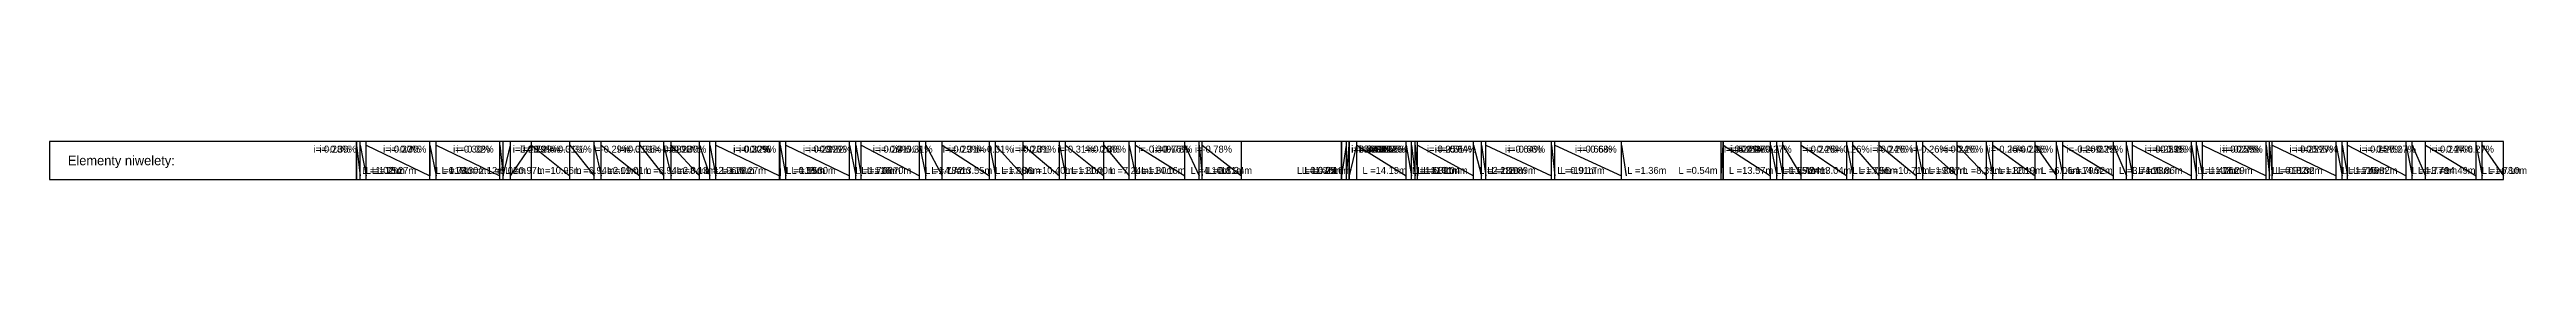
# Model space of a CAD drawing. Header units: metres. Extents: x 7399493 to 7407015, y 5696902 to 5712236.
# Drawn here: x 7405022 to 7405732, y 5704980 to 5704991 of the extents above; entities that cross this region are included whole.
import ezdxf

# ---------------------------------------------------------------- set-up
doc = ezdxf.new("R2010")
doc.units = ezdxf.units.M
for name, color, linetype in [('pomoc', 140, 'Continuous'), ('PR_0', 7, 'Continuous'), ('robocza', 3, 'Continuous')]:
    doc.layers.add(name, color=color, linetype=linetype)

msp = doc.modelspace()

# ---------------------------------------------------------------- texts
at = {"layer": 'robocza', "color": 7, "linetype": 'Continuous', "lineweight": -3, "insert": (7405027.06, 5704984.75), "char_height": 2.75, "attachment_point": 4}
msp.add_mtext('Elementy niwelety:', dxfattribs=at)

# ---------------------------------------------------------------- blocks, each defined once
blk = doc.blocks.new('*U113')
at = {"layer": 'PR_0', "color": 1, "linetype": 'Continuous', "lineweight": -3, "char_height": 2}
for s, insert, attachment_point in [('i=-0.28%', (7406179.72, 5707037.05), 9), ('i=-0.30%', (7406181.47, 5707037.05), 9), ('i=-0.30%', (7406199.74, 5707037.05), 9), ('i=-0.27%', (7406199.77, 5707037.05), 9), ('i=-0.30%', (7406201.51, 5707037.05), 9), ('i=-0.30%', (7406219.82, 5707037.05), 9), ('i=-0.32%', (7406220.78, 5707037.05), 9), ('i=0.29%', (7406226.28, 5707037.05), 7), ('i=0.29%', (7406228.4, 5707037.05), 7), ('i=-0.29%', (7406239.88, 5707037.05), 9), ('i=-0.31%', (7406246.82, 5707037.05), 9), ('i=-0.31%', (7406248.91, 5707037.05), 9), ('i=-0.29%', (7406259.93, 5707037.05), 9), ('i=-0.31%', (7406266.87, 5707037.05), 9), ('i=-0.31%', (7406268.91, 5707037.05), 9), ('i=-0.88%', (7406277.03, 5707037.05), 9), ('i=-0.28%', (7406280, 5707037.05), 9), ('i=-0.30%', (7406281.77, 5707037.05), 9), ('i=-0.30%', (7406300.05, 5707037.05), 9), ('i=-0.32%', (7406300.24, 5707037.05), 9), ('i=-0.29%', (7406301.79, 5707037.05), 9), ('i=-0.29%', (7406320.09, 5707037.05), 9), ('i=-0.32%', (7406321.84, 5707037.05), 9), ('i=-0.32%', (7406323.44, 5707037.05), 9), ('i=-0.29%', (7406340.14, 5707037.05), 9), ('i=-0.31%', (7406341.92, 5707037.05), 9), ('i=-0.31%', (7406346.64, 5707037.05), 9), ('i=-0.29%', (7406360.19, 5707037.05), 9), ('i=-0.31%', (7406361.99, 5707037.05), 9), ('i=-0.31%', (7406369.84, 5707037.05), 9), ('i=-0.28%', (7406380.24, 5707037.05), 9), ('i=-0.31%', (7406382.04, 5707037.05), 9), ('i=-0.31%', (7406393.04, 5707037.05), 9), ('i=-0.28%', (7406400.29, 5707037.05), 9), ('i=-0.30%', (7406402.09, 5707037.05), 9), ('i=-0.30%', (7406416.25, 5707037.05), 9), ('i=-0.76%', (7406420.34, 5707037.05), 9), ('i=-0.78%', (7406421.15, 5707037.05), 9), ('i=-0.78%', (7406432.49, 5707037.05), 9), ('i=3.86%', (7406466.67, 5707037.05), 7), ('i=3.79%', (7406466.74, 5707037.05), 7), ('i=3.78%', (7406468.1, 5707037.05), 7), ('i=3.78%', (7406468.84, 5707037.05), 7), ('i=3.77%', (7406468.92, 5707037.05), 7), ('i=-0.25%', (7406479.71, 5707037.05), 9), ('i=-0.25%', (7406481.24, 5707037.05), 9), ('i=-0.27%', (7406482.26, 5707037.05), 9), ('i=-0.25%', (7406482.97, 5707037.05), 9), ('i=-0.25%', (7406499.01, 5707037.05), 9), ('i=-0.61%', (7406501.29, 5707037.05), 9), ('i=-0.64%', (7406502.48, 5707037.05), 9), ('i=-0.64%', (7406521.37, 5707037.05), 9), ('i=-0.66%', (7406522.28, 5707037.05), 9), ('i=-0.66%', (7406541.45, 5707037.05), 9), ('i=-0.68%', (7406542.81, 5707037.05), 9), ('L =1.02m', (7406183.08, 5707030.93), 7), ('L =1.75m', (7406184.1, 5707030.93), 7), ('L =18.27m', (7406185.85, 5707030.93), 7), ('L =0.03m', (7406204.12, 5707030.93), 7), ('L =1.74m', (7406204.14, 5707030.93), 7), ('L =18.30m', (7406205.89, 5707030.93), 7), ('L =2.12m', (7406224.03, 5707030.93), 9), ('L =6.02m', (7406230.04, 5707030.93), 9), ('L =0.97m', (7406224.19, 5707030.93), 7), ('L =10.96m', (7406233.29, 5707030.93), 7), ('L =6.94m', (7406244.26, 5707030.93), 7), ('L =2.09m', (7406251.2, 5707030.93), 7), ('L =11.01m', (7406253.29, 5707030.93), 7), ('L =6.94m', (7406264.3, 5707030.93), 7), ('L =2.04m', (7406271.24, 5707030.93), 7), ('L =8.13m', (7406273.28, 5707030.93), 7), ('L =2.96m', (7406281.41, 5707030.93), 7), ('L =1.78m', (7406284.37, 5707030.93), 7), ('L =18.27m', (7406286.15, 5707030.93), 7), ('L =0.19m', (7406304.42, 5707030.93), 7), ('L =1.55m', (7406304.61, 5707030.93), 7), ('L =18.30m', (7406306.17, 5707030.93), 7), ('L =1.74m', (7406324.47, 5707030.93), 7), ('L =1.60m', (7406326.21, 5707030.93), 7), ('L =16.70m', (7406327.81, 5707030.93), 7), ('L =1.78m', (7406344.52, 5707030.93), 7), ('L =4.72m', (7406346.29, 5707030.93), 7), ('L =13.55m', (7406351.02, 5707030.93), 7), ('L =1.80m', (7406364.57, 5707030.93), 7), ('L =7.86m', (7406366.36, 5707030.93), 7), ('L =10.40m', (7406374.22, 5707030.93), 7), ('L =1.80m', (7406384.61, 5707030.93), 7), ('L =11.00m', (7406386.42, 5707030.93), 7), ('L =7.24m', (7406397.42, 5707030.93), 7), ('L =1.80m', (7406404.66, 5707030.93), 7), ('L =14.16m', (7406406.46, 5707030.93), 7), ('L =4.10m', (7406420.62, 5707030.93), 7), ('L =0.81m', (7406424.72, 5707030.93), 7), ('L =11.34m', (7406425.52, 5707030.93), 7), ('L =0.07m', (7406462.37, 5707030.93), 9), ('L =1.36m', (7406463.72, 5707030.93), 9), ('L =0.75m', (7406464.47, 5707030.93), 9), ('L =0.07m', (7406464.54, 5707030.93), 9), ('L =2.10m', (7406466.64, 5707030.93), 9), ('L =14.19m', (7406469.89, 5707030.93), 7), ('L =1.53m', (7406484.08, 5707030.93), 7), ('L =1.02m', (7406485.61, 5707030.93), 7), ('L =0.71m', (7406486.64, 5707030.93), 7), ('L =16.04m', (7406487.35, 5707030.93), 7), ('L =2.28m', (7406503.39, 5707030.93), 7), ('L =1.19m', (7406505.67, 5707030.93), 7), ('L =18.89m', (7406506.86, 5707030.93), 7), ('L =0.91m', (7406525.74, 5707030.93), 7), ('L =19.17m', (7406526.66, 5707030.93), 7), ('L =1.36m', (7406545.82, 5707030.93), 7)]:
    blk.add_mtext(s, dxfattribs=dict(at, insert=insert, attachment_point=attachment_point))
blk = doc.blocks.new('*U142')
at = {"layer": 'PR_0', "color": 1, "linetype": 'Continuous', "lineweight": -3, "char_height": 2}
for s, insert, attachment_point in [('i=-0.24%', (7406573.93, 5704272.04), 9), ('i=-0.24%', (7406575.72, 5704272.04), 9), ('i=5.21%', (7406565.32, 5704272.04), 7), ('i=-0.27%', (7406577.5, 5704272.04), 9), ('i=-0.27%', (7406582.74, 5704272.04), 9), ('i=-0.24%', (7406595.77, 5704272.04), 9), ('i=-0.26%', (7406597.56, 5704272.04), 9), ('i=-0.26%', (7406605.11, 5704272.04), 9), ('i=-0.24%', (7406615.82, 5704272.04), 9), ('i=-0.26%', (7406617.62, 5704272.04), 9), ('i=-0.26%', (7406627.48, 5704272.04), 9), ('i=-0.24%', (7406635.87, 5704272.04), 9), ('i=-0.26%', (7406637.67, 5704272.04), 9), ('i=-0.26%', (7406649.86, 5704272.04), 9), ('i=-0.23%', (7406655.92, 5704272.04), 9), ('i=-0.26%', (7406657.71, 5704272.04), 9), ('i=-0.26%', (7406672.23, 5704272.04), 9), ('i=-0.23%', (7406675.97, 5704272.04), 9), ('i=-0.25%', (7406677.75, 5704272.04), 9), ('i=-0.25%', (7406694.61, 5704272.04), 9), ('i=-0.23%', (7406696.02, 5704272.04), 9), ('i=-0.25%', (7406697.78, 5704272.04), 9), ('i=-0.25%', (7406716.07, 5704272.04), 9), ('i=-0.27%', (7406716.98, 5704272.04), 9), ('i=-0.25%', (7406717.81, 5704272.04), 9), ('i=-0.25%', (7406736.12, 5704272.04), 9), ('i=-0.27%', (7406737.86, 5704272.04), 9), ('i=-0.27%', (7406739.35, 5704272.04), 9), ('i=-0.25%', (7406756.17, 5704272.04), 9), ('i=-0.27%', (7406757.94, 5704272.04), 9), ('i=-0.27%', (7406761.73, 5704272.04), 9), ('i=-0.24%', (7406776.22, 5704272.04), 9), ('i=-0.27%', (7406778, 5704272.04), 9), ('i=-0.27%', (7406784.1, 5704272.04), 9), ('L =0.54m', (7406561.49, 5704265.92), 9), ('L =13.57m', (7406564.74, 5704265.92), 7), ('L =1.79m', (7406578.3, 5704265.92), 7), ('L =1.78m', (7406580.1, 5704265.92), 7), ('L =5.24m', (7406581.87, 5704265.92), 7), ('L =13.04m', (7406587.11, 5704265.92), 7), ('L =1.79m', (7406600.15, 5704265.92), 7), ('L =7.55m', (7406601.94, 5704265.92), 7), ('L =10.71m', (7406609.49, 5704265.92), 7), ('L =1.80m', (7406620.2, 5704265.92), 7), ('L =9.87m', (7406621.99, 5704265.92), 7), ('L =8.39m', (7406631.86, 5704265.92), 7), ('L =1.80m', (7406640.25, 5704265.92), 7), ('L =12.19m', (7406642.04, 5704265.92), 7), ('L =6.06m', (7406654.23, 5704265.92), 7), ('L =1.79m', (7406660.3, 5704265.92), 7), ('L =14.52m', (7406662.09, 5704265.92), 7), ('L =3.74m', (7406676.61, 5704265.92), 7), ('L =1.78m', (7406680.35, 5704265.92), 7), ('L =16.86m', (7406682.12, 5704265.92), 7), ('L =1.41m', (7406698.98, 5704265.92), 7), ('L =1.76m', (7406700.4, 5704265.92), 7), ('L =18.29m', (7406702.16, 5704265.92), 7), ('L =0.91m', (7406720.45, 5704265.92), 7), ('L =0.82m', (7406721.36, 5704265.92), 7), ('L =18.32m', (7406722.18, 5704265.92), 7), ('L =1.74m', (7406740.5, 5704265.92), 7), ('L =1.49m', (7406742.24, 5704265.92), 7), ('L =16.82m', (7406743.73, 5704265.92), 7), ('L =1.77m', (7406760.55, 5704265.92), 7), ('L =3.79m', (7406762.31, 5704265.92), 7), ('L =14.49m', (7406766.1, 5704265.92), 7), ('L =1.78m', (7406780.6, 5704265.92), 7), ('L =6.10m', (7406782.38, 5704265.92), 7)]:
    blk.add_mtext(s, dxfattribs=dict(at, insert=insert, attachment_point=attachment_point))

# ---------------------------------------------------------------- linework, layer by layer
at = {"layer": 'pomoc', "color": 1, "linetype": 'Continuous', "lineweight": -3}
for p, q in [((7405501.16, 5704979.65), (7405501.16, 5704990.65)), ((7405501.7, 5704979.65), (7405501.7, 5704990.65)), ((7405515.26, 5704979.65), (7405515.26, 5704990.65)), ((7405517.06, 5704979.65), (7405517.06, 5704990.65)), ((7405518.84, 5704979.65), (7405518.84, 5704990.65)), ((7405524.07, 5704979.65), (7405524.07, 5704990.65)), ((7405537.11, 5704979.65), (7405537.11, 5704990.65)), ((7405538.9, 5704979.65), (7405538.9, 5704990.65)), ((7405546.45, 5704979.65), (7405546.45, 5704990.65)), ((7405557.16, 5704979.65), (7405557.16, 5704990.65)), ((7405558.96, 5704979.65), (7405558.96, 5704990.65)), ((7405568.82, 5704979.65), (7405568.82, 5704990.65)), ((7405577.21, 5704979.65), (7405577.21, 5704990.65)), ((7405579.01, 5704979.65), (7405579.01, 5704990.65)), ((7405591.19, 5704979.65), (7405591.19, 5704990.65)), ((7405597.26, 5704979.65), (7405597.26, 5704990.65)), ((7405599.05, 5704979.65), (7405599.05, 5704990.65)), ((7405613.57, 5704979.65), (7405613.57, 5704990.65)), ((7405617.31, 5704979.65), (7405617.31, 5704990.65)), ((7405619.09, 5704979.65), (7405619.09, 5704990.65)), ((7405635.94, 5704979.65), (7405635.94, 5704990.65)), ((7405637.36, 5704979.65), (7405637.36, 5704990.65)), ((7405639.12, 5704979.65), (7405639.12, 5704990.65)), ((7405657.41, 5704979.65), (7405657.41, 5704990.65)), ((7405658.32, 5704979.65), (7405658.32, 5704990.65)), ((7405659.14, 5704979.65), (7405659.14, 5704990.65)), ((7405677.46, 5704979.65), (7405677.46, 5704990.65)), ((7405679.2, 5704979.65), (7405679.2, 5704990.65)), ((7405680.69, 5704979.65), (7405680.69, 5704990.65)), ((7405697.51, 5704979.65), (7405697.51, 5704990.65)), ((7405699.27, 5704979.65), (7405699.27, 5704990.65)), ((7405703.06, 5704979.65), (7405703.06, 5704990.65)), ((7405717.56, 5704979.65), (7405717.56, 5704990.65)), ((7405719.34, 5704979.65), (7405719.34, 5704990.65)), ((7405501.16, 5704980.75), (7405501.7, 5704989.55)), ((7405501.7, 5704989.55), (7405515.26, 5704980.75)), ((7405515.26, 5704989.55), (7405517.06, 5704980.75)), ((7405517.06, 5704989.55), (7405518.84, 5704980.75)), ((7405518.84, 5704989.55), (7405524.07, 5704980.75)), ((7405524.07, 5704989.55), (7405537.11, 5704980.75)), ((7405537.11, 5704989.55), (7405538.9, 5704980.75)), ((7405538.9, 5704989.55), (7405546.45, 5704980.75)), ((7405546.45, 5704989.55), (7405557.16, 5704980.75)), ((7405557.16, 5704989.55), (7405558.96, 5704980.75)), ((7405558.96, 5704989.55), (7405568.82, 5704980.75)), ((7405568.82, 5704989.55), (7405577.21, 5704980.75)), ((7405577.21, 5704989.55), (7405579.01, 5704980.75)), ((7405579.01, 5704989.55), (7405591.19, 5704980.75)), ((7405591.19, 5704989.55), (7405597.26, 5704980.75)), ((7405597.26, 5704989.55), (7405599.05, 5704980.75)), ((7405599.05, 5704989.55), (7405613.57, 5704980.75)), ((7405613.57, 5704989.55), (7405617.31, 5704980.75)), ((7405617.31, 5704989.55), (7405619.09, 5704980.75)), ((7405619.09, 5704989.55), (7405635.94, 5704980.75)), ((7405635.94, 5704989.55), (7405637.36, 5704980.75)), ((7405637.36, 5704989.55), (7405639.12, 5704980.75)), ((7405639.12, 5704989.55), (7405657.41, 5704980.75)), ((7405657.41, 5704989.55), (7405658.32, 5704980.75)), ((7405658.32, 5704989.55), (7405659.14, 5704980.75)), ((7405659.14, 5704989.55), (7405677.46, 5704980.75)), ((7405677.46, 5704989.55), (7405679.2, 5704980.75)), ((7405679.2, 5704989.55), (7405680.69, 5704980.75)), ((7405680.69, 5704989.55), (7405697.51, 5704980.75)), ((7405697.51, 5704989.55), (7405699.27, 5704980.75)), ((7405699.27, 5704989.55), (7405703.06, 5704980.75)), ((7405703.06, 5704989.55), (7405717.56, 5704980.75)), ((7405717.56, 5704989.55), (7405719.34, 5704980.75)), ((7405719.34, 5704989.55), (7405725.44, 5704980.75))]:
    msp.add_line(p, q, dxfattribs=at)
at = {"layer": 'pomoc', "color": 7, "linetype": 'Continuous', "lineweight": -3}
msp.add_3dface([(7405501.7, 5704979.65), (7405725.44, 5704979.65), (7405725.44, 5704990.65), (7405501.7, 5704990.65)], dxfattribs=at)
at = {"layer": 'robocza', "color": 1, "linetype": 'Continuous', "lineweight": -3}
for p, q in [((7405109.81, 5704979.65), (7405109.81, 5704990.65)), ((7405110.83, 5704979.65), (7405110.83, 5704990.65)), ((7405112.58, 5704979.65), (7405112.58, 5704990.65)), ((7405130.85, 5704979.65), (7405130.85, 5704990.65)), ((7405130.88, 5704979.65), (7405130.88, 5704990.65)), ((7405132.62, 5704979.65), (7405132.62, 5704990.65)), ((7405150.92, 5704979.65), (7405150.92, 5704990.65)), ((7405151.89, 5704979.65), (7405151.89, 5704990.65)), ((7405154.01, 5704979.65), (7405154.01, 5704990.65)), ((7405160.03, 5704979.65), (7405160.03, 5704990.65)), ((7405170.99, 5704979.65), (7405170.99, 5704990.65)), ((7405177.93, 5704979.65), (7405177.93, 5704990.65)), ((7405180.02, 5704979.65), (7405180.02, 5704990.65)), ((7405191.04, 5704979.65), (7405191.04, 5704990.65)), ((7405197.97, 5704979.65), (7405197.97, 5704990.65)), ((7405200.02, 5704979.65), (7405200.02, 5704990.65)), ((7405208.14, 5704979.65), (7405208.14, 5704990.65)), ((7405211.11, 5704979.65), (7405211.11, 5704990.65)), ((7405212.88, 5704979.65), (7405212.88, 5704990.65)), ((7405231.15, 5704979.65), (7405231.15, 5704990.65)), ((7405231.34, 5704979.65), (7405231.34, 5704990.65)), ((7405232.9, 5704979.65), (7405232.9, 5704990.65)), ((7405251.2, 5704979.65), (7405251.2, 5704990.65)), ((7405252.95, 5704979.65), (7405252.95, 5704990.65)), ((7405254.55, 5704979.65), (7405254.55, 5704990.65)), ((7405271.25, 5704979.65), (7405271.25, 5704990.65)), ((7405273.03, 5704979.65), (7405273.03, 5704990.65)), ((7405277.75, 5704979.65), (7405277.75, 5704990.65)), ((7405291.3, 5704979.65), (7405291.3, 5704990.65)), ((7405293.09, 5704979.65), (7405293.09, 5704990.65)), ((7405300.95, 5704979.65), (7405300.95, 5704990.65)), ((7405311.35, 5704979.65), (7405311.35, 5704990.65)), ((7405313.15, 5704979.65), (7405313.15, 5704990.65)), ((7405324.15, 5704979.65), (7405324.15, 5704990.65)), ((7405331.4, 5704979.65), (7405331.4, 5704990.65)), ((7405333.2, 5704979.65), (7405333.2, 5704990.65)), ((7405347.35, 5704979.65), (7405347.35, 5704990.65)), ((7405351.45, 5704979.65), (7405351.45, 5704990.65)), ((7405352.26, 5704979.65), (7405352.26, 5704990.65)), ((7405363.6, 5704979.65), (7405363.6, 5704990.65)), ((7405392.28, 5704979.65), (7405392.28, 5704990.65)), ((7405392.35, 5704979.65), (7405392.35, 5704990.65)), ((7405393.71, 5704979.65), (7405393.71, 5704990.65)), ((7405394.45, 5704979.65), (7405394.45, 5704990.65)), ((7405394.52, 5704979.65), (7405394.52, 5704990.65)), ((7405396.62, 5704979.65), (7405396.62, 5704990.65)), ((7405410.82, 5704979.65), (7405410.82, 5704990.65)), ((7405412.35, 5704979.65), (7405412.35, 5704990.65)), ((7405413.37, 5704979.65), (7405413.37, 5704990.65)), ((7405414.08, 5704979.65), (7405414.08, 5704990.65)), ((7405430.12, 5704979.65), (7405430.12, 5704990.65)), ((7405432.4, 5704979.65), (7405432.4, 5704990.65)), ((7405433.59, 5704979.65), (7405433.59, 5704990.65)), ((7405452.48, 5704979.65), (7405452.48, 5704990.65)), ((7405453.39, 5704979.65), (7405453.39, 5704990.65)), ((7405472.56, 5704979.65), (7405472.56, 5704990.65)), ((7405109.81, 5704989.55), (7405110.83, 5704980.75)), ((7405110.83, 5704989.55), (7405112.58, 5704980.75)), ((7405112.58, 5704989.55), (7405130.85, 5704980.75)), ((7405130.85, 5704989.55), (7405130.88, 5704980.75)), ((7405130.88, 5704989.55), (7405132.62, 5704980.75)), ((7405132.62, 5704989.55), (7405150.92, 5704980.75)), ((7405150.92, 5704989.55), (7405151.89, 5704980.75)), ((7405151.89, 5704980.75), (7405154.01, 5704989.55)), ((7405154.01, 5704980.75), (7405160.03, 5704989.55)), ((7405160.03, 5704989.55), (7405170.99, 5704980.75)), ((7405170.99, 5704989.55), (7405177.93, 5704980.75)), ((7405177.93, 5704989.55), (7405180.02, 5704980.75)), ((7405180.02, 5704989.55), (7405191.04, 5704980.75)), ((7405191.04, 5704989.55), (7405197.97, 5704980.75)), ((7405197.97, 5704989.55), (7405200.02, 5704980.75)), ((7405200.02, 5704989.55), (7405208.14, 5704980.75)), ((7405208.14, 5704989.55), (7405211.11, 5704980.75)), ((7405211.11, 5704989.55), (7405212.88, 5704980.75)), ((7405212.88, 5704989.55), (7405231.15, 5704980.75)), ((7405231.15, 5704989.55), (7405231.34, 5704980.75)), ((7405231.34, 5704989.55), (7405232.9, 5704980.75)), ((7405232.9, 5704989.55), (7405251.2, 5704980.75)), ((7405251.2, 5704989.55), (7405252.95, 5704980.75)), ((7405252.95, 5704989.55), (7405254.55, 5704980.75)), ((7405254.55, 5704989.55), (7405271.25, 5704980.75)), ((7405271.25, 5704989.55), (7405273.03, 5704980.75)), ((7405273.03, 5704989.55), (7405277.75, 5704980.75)), ((7405277.75, 5704989.55), (7405291.3, 5704980.75)), ((7405291.3, 5704989.55), (7405293.09, 5704980.75)), ((7405293.09, 5704989.55), (7405300.95, 5704980.75)), ((7405300.95, 5704989.55), (7405311.35, 5704980.75)), ((7405311.35, 5704989.55), (7405313.15, 5704980.75)), ((7405313.15, 5704989.55), (7405324.15, 5704980.75)), ((7405324.15, 5704989.55), (7405331.4, 5704980.75)), ((7405331.4, 5704989.55), (7405333.2, 5704980.75)), ((7405333.2, 5704989.55), (7405347.35, 5704980.75)), ((7405347.35, 5704989.55), (7405351.45, 5704980.75)), ((7405351.45, 5704989.55), (7405352.26, 5704980.75)), ((7405352.26, 5704989.55), (7405363.6, 5704980.75)), ((7405392.28, 5704980.75), (7405392.35, 5704989.55)), ((7405392.35, 5704980.75), (7405393.71, 5704989.55)), ((7405393.71, 5704980.75), (7405394.45, 5704989.55)), ((7405394.45, 5704980.75), (7405394.52, 5704989.55)), ((7405394.52, 5704980.75), (7405396.62, 5704989.55)), ((7405396.62, 5704989.55), (7405410.82, 5704980.75)), ((7405410.82, 5704989.55), (7405412.35, 5704980.75)), ((7405412.35, 5704989.55), (7405413.37, 5704980.75)), ((7405413.37, 5704989.55), (7405414.08, 5704980.75)), ((7405414.08, 5704989.55), (7405430.12, 5704980.75)), ((7405430.12, 5704989.55), (7405432.4, 5704980.75)), ((7405432.4, 5704989.55), (7405433.59, 5704980.75)), ((7405433.59, 5704989.55), (7405452.48, 5704980.75)), ((7405452.48, 5704989.55), (7405453.39, 5704980.75)), ((7405453.39, 5704989.55), (7405472.56, 5704980.75)), ((7405472.56, 5704989.55), (7405473.92, 5704980.75))]:
    msp.add_line(p, q, dxfattribs=at)
at = {"layer": 'robocza', "color": 7, "linetype": 'Continuous', "lineweight": -3}
for points in [[(7405109.81, 5704979.65), (7405109.81, 5704990.65), (7405021.81, 5704990.65), (7405021.81, 5704979.65)], [(7405109.81, 5704979.65), (7405501.7, 5704979.65), (7405501.7, 5704990.65), (7405109.81, 5704990.65)]]:
    msp.add_3dface(points, dxfattribs=at)

# ---------------------------------------------------------------- block references
at = {"layer": 'pomoc', "color": 140, "linetype": 'Continuous', "lineweight": -3}
msp.add_blockref('*U142', (-1061.41, 715.36), dxfattribs=at)
at = {"layer": 'robocza', "color": 3, "linetype": 'Continuous', "lineweight": -3}
msp.add_blockref('*U113', (-1071.64, -2049.65), dxfattribs=at)

msp.set_redraw_order([(e.dxf.handle, doc.entitydb.next_handle()) for e in msp.query("TEXT MTEXT ATTDEF DIMENSION ARC_DIMENSION")])  # texts and dimensions are drawn at this point

doc.saveas('drawing.dxf')
